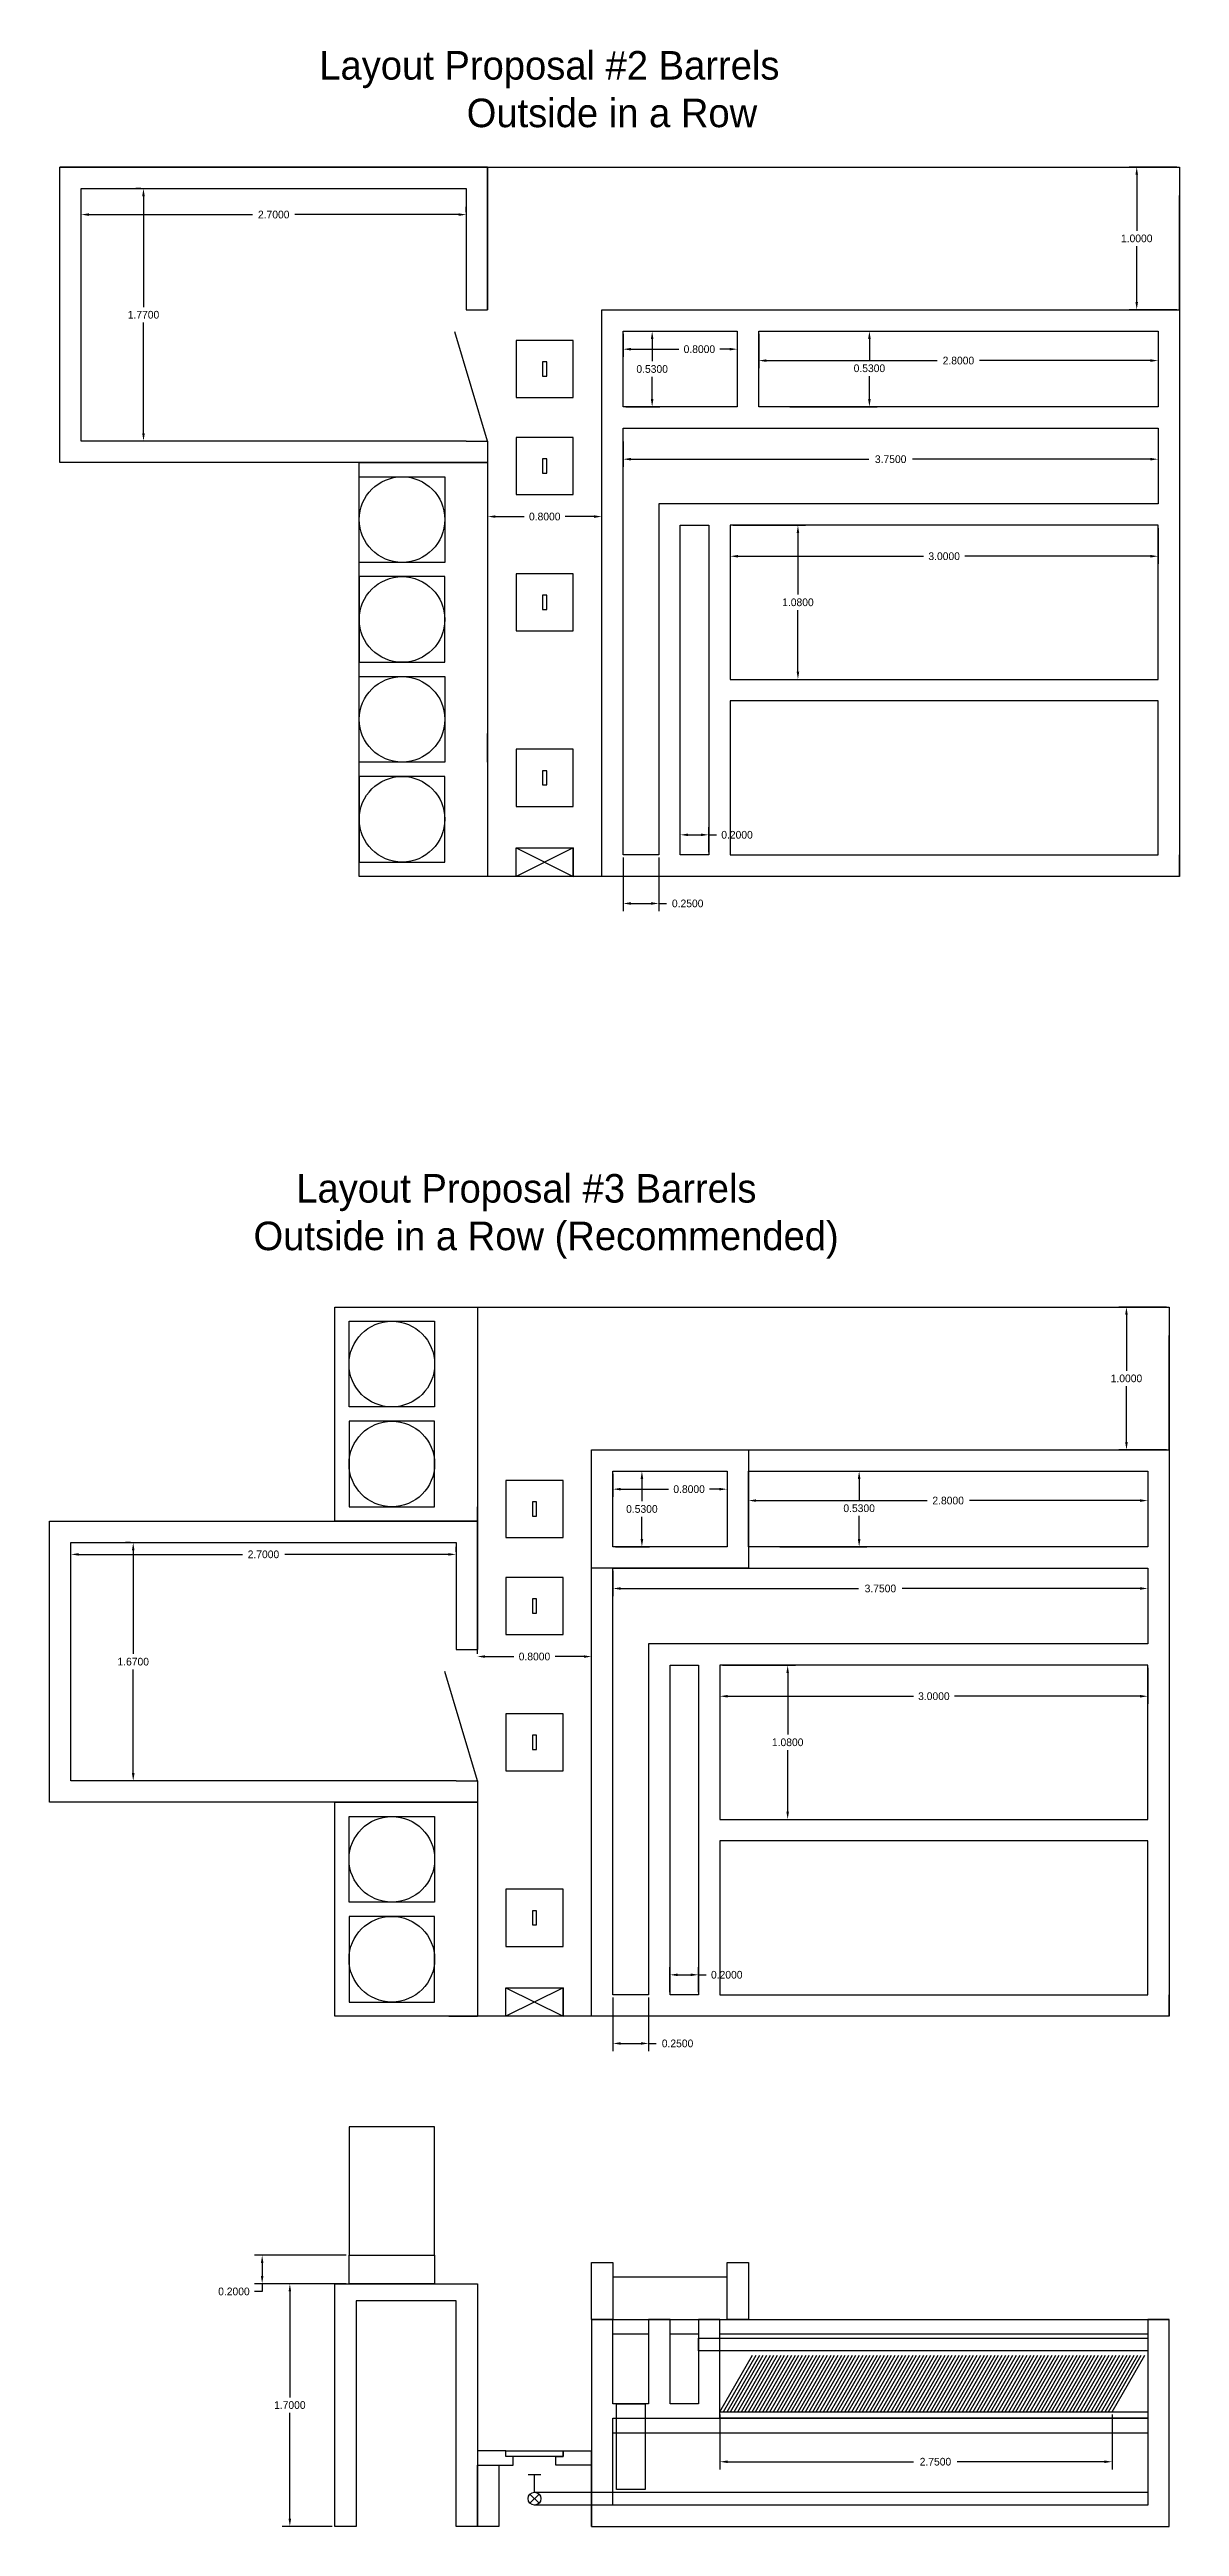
# Model space of a CAD drawing. Header units: inches. Extents: x 15.2 to 26.7, y -7.5 to 19.3.
# Drawn here: x 18.82 to 26.74, y -7.46 to 9.89 of the extents above; entities that cross this region are included whole.
import ezdxf

# ---------------------------------------------------------------- set-up
doc = ezdxf.new("R2010")
doc.units = ezdxf.units.IN
doc.header["$MEASUREMENT"] = 0
for name, color, linetype in [('Agua', 4, 'Continuous'), ('Barriles', 5, 'Continuous'), ('Dimensiones', 3, 'Continuous'), ('Lamina', 6, 'Continuous'), ('Paredes', 7, 'Continuous'), ('Tapaderas', 1, 'Continuous'), ('Tuberia', 2, 'Continuous')]:
    doc.layers.add(name, color=color, linetype=linetype)
doc.dimstyles.new('Small 2', dxfattribs={"dimscale": 0.3, "dimtxt": 0.18, "dimasz": 0.18, "dimexe": 0.18, "dimexo": 0.0625, "dimgap": 0.09, "dimtad": 0, "dimtih": 1, "dimtoh": 1, "dimdec": 4, "dimzin": 0, "dimdsep": 46, "dimtxsty": 'Standard', "dimcen": 0.09, "dimadec": 0, "dimazin": 0, "dimtfac": 1, "dimtdec": 4, "dimtofl": 0, "dimtmove": 0, "dimatfit": 3, "dimfxl": 1, "dimtolj": 1, "dimtzin": 0, "dimarcsym": 0})

msp = doc.modelspace()

# ---------------------------------------------------------------- texts
at = {"layer": 'Defpoints', "char_height": 0.2, "attachment_point": 1}
for s, insert, width in [('\\pi0.17105;Layout Proposal #2 Barrels \\P\\pi1.2044;Outside in a Row', (20.5364, 9.88401), 5.2754301), ('\\pi0.46441;Layout Proposal #3 Barrels \\P\\pi0.16441;Outside in a Row (Recommended)', (20.08185, 2.01499), 5.8621498)]:
    msp.add_mtext(s, dxfattribs=dict(at, insert=insert, width=width))

# ---------------------------------------------------------------- blocks, each defined once
blk = doc.blocks.new('*D46')
at = {"layer": 'Defpoints', "color": 0}
for p in [(22.766, -0.067), (23.566, -0.067), (23.566, -0.193)]:
    blk.add_point(p, dxfattribs=at)
at = {"layer": 'Dimensiones', "color": 0, "lineweight": -2}
for p, q in [((22.766, -0.085), (22.766, -0.247)), ((23.566, -0.085), (23.566, -0.247)), ((22.82, -0.193), (23.156, -0.193)), ((23.512, -0.193), (23.444, -0.193))]:
    blk.add_line(p, q, dxfattribs=at)
at = {"layer": 'Dimensiones', "color": 0}
for points in [[(22.82, -0.184), (22.82, -0.202), (22.766, -0.193)], [(23.512, -0.184), (23.512, -0.202), (23.566, -0.193)]]:
    blk.add_solid(points, dxfattribs=at)
at = {"layer": 'Dimensiones', "color": 0, "insert": (23.3, -0.193), "char_height": 0.054, "attachment_point": 5}
blk.add_mtext('\\A1;0.8000', dxfattribs=at)
blk = doc.blocks.new('*D47')
at = {"layer": 'Defpoints', "color": 0}
for p in [(22.766, -0.067), (22.766, -0.597), (22.969, -0.597)]:
    blk.add_point(p, dxfattribs=at)
at = {"layer": 'Dimensiones', "color": 0, "lineweight": -2}
for p, q in [((22.785, -0.067), (23.023, -0.067)), ((22.969, -0.121), (22.969, -0.278)), ((22.969, -0.543), (22.969, -0.386)), ((22.785, -0.597), (23.023, -0.597))]:
    blk.add_line(p, q, dxfattribs=at)
at = {"layer": 'Dimensiones', "color": 0}
for points in [[(22.96, -0.121), (22.978, -0.121), (22.969, -0.067)], [(22.96, -0.543), (22.978, -0.543), (22.969, -0.597)]]:
    blk.add_solid(points, dxfattribs=at)
at = {"layer": 'Dimensiones', "color": 0, "insert": (22.969, -0.332), "char_height": 0.054, "attachment_point": 5}
blk.add_mtext('\\A1;0.5300', dxfattribs=at)
blk = doc.blocks.new('*D48')
at = {"layer": 'Defpoints', "color": 0}
for p in [(23.716, -0.067), (26.516, -0.067), (26.516, -0.273)]:
    blk.add_point(p, dxfattribs=at)
at = {"layer": 'Dimensiones', "color": 0, "lineweight": -2}
for p, q in [((23.716, -0.085), (23.716, -0.327)), ((26.516, -0.085), (26.516, -0.327)), ((23.77, -0.273), (24.968, -0.273)), ((26.462, -0.273), (25.265, -0.273))]:
    blk.add_line(p, q, dxfattribs=at)
at = {"layer": 'Dimensiones', "color": 0}
for points in [[(23.77, -0.264), (23.77, -0.282), (23.716, -0.273)], [(26.462, -0.264), (26.462, -0.282), (26.516, -0.273)]]:
    blk.add_solid(points, dxfattribs=at)
at = {"layer": 'Dimensiones', "color": 0, "insert": (25.116, -0.273), "char_height": 0.054, "attachment_point": 5}
blk.add_mtext('\\A1;2.8000', dxfattribs=at)
blk = doc.blocks.new('*D49')
at = {"layer": 'Defpoints', "color": 0}
for p in [(23.916, -0.067), (23.916, -0.597), (24.492, -0.597)]:
    blk.add_point(p, dxfattribs=at)
at = {"layer": 'Dimensiones', "color": 0, "lineweight": -2}
for p, q in [((23.935, -0.067), (24.546, -0.067)), ((24.492, -0.121), (24.492, -0.273)), ((24.492, -0.543), (24.492, -0.381)), ((23.935, -0.597), (24.546, -0.597))]:
    blk.add_line(p, q, dxfattribs=at)
at = {"layer": 'Dimensiones', "color": 0}
for points in [[(24.483, -0.121), (24.501, -0.121), (24.492, -0.067)], [(24.483, -0.543), (24.501, -0.543), (24.492, -0.597)]]:
    blk.add_solid(points, dxfattribs=at)
at = {"layer": 'Dimensiones', "color": 0, "insert": (24.492, -0.327), "char_height": 0.054, "attachment_point": 5}
blk.add_mtext('\\A1;0.5300', dxfattribs=at)
blk = doc.blocks.new('*D50')
at = {"layer": 'Defpoints', "color": 0}
for p in [(23.516, -1.427), (26.516, -1.427), (26.516, -1.644)]:
    blk.add_point(p, dxfattribs=at)
at = {"layer": 'Dimensiones', "color": 0, "lineweight": -2}
for p, q in [((23.516, -1.445), (23.516, -1.698)), ((26.516, -1.445), (26.516, -1.698)), ((23.57, -1.644), (24.872, -1.644)), ((26.462, -1.644), (25.16, -1.644))]:
    blk.add_line(p, q, dxfattribs=at)
at = {"layer": 'Dimensiones', "color": 0}
for points in [[(23.57, -1.635), (23.57, -1.653), (23.516, -1.644)], [(26.462, -1.635), (26.462, -1.653), (26.516, -1.644)]]:
    blk.add_solid(points, dxfattribs=at)
at = {"layer": 'Dimensiones', "color": 0, "insert": (25.016, -1.644), "char_height": 0.054, "attachment_point": 5}
blk.add_mtext('\\A1;3.0000', dxfattribs=at)
blk = doc.blocks.new('*D51')
at = {"layer": 'Defpoints', "color": 0}
for p in [(23.516, -1.427), (23.516, -2.507), (23.991, -2.507)]:
    blk.add_point(p, dxfattribs=at)
at = {"layer": 'Dimensiones', "color": 0, "lineweight": -2}
for p, q in [((23.535, -1.427), (24.045, -1.427)), ((23.991, -1.481), (23.991, -1.913)), ((23.991, -2.453), (23.991, -2.021)), ((23.535, -2.507), (24.045, -2.507))]:
    blk.add_line(p, q, dxfattribs=at)
at = {"layer": 'Dimensiones', "color": 0}
for points in [[(23.982, -1.481), (24, -1.481), (23.991, -1.427)], [(23.982, -2.453), (24, -2.453), (23.991, -2.507)]]:
    blk.add_solid(points, dxfattribs=at)
at = {"layer": 'Dimensiones', "color": 0, "insert": (23.991, -1.967), "char_height": 0.054, "attachment_point": 5}
blk.add_mtext('\\A1;1.0800', dxfattribs=at)
blk = doc.blocks.new('*D52')
at = {"layer": 'Defpoints', "color": 0}
for p in [(22.766, -3.737), (23.016, -3.737), (23.016, -4.077)]:
    blk.add_point(p, dxfattribs=at)
at = {"layer": 'Dimensiones', "color": 0, "lineweight": -2}
for p, q in [((22.766, -3.755), (22.766, -4.131)), ((23.016, -3.755), (23.016, -4.131)), ((22.82, -4.077), (22.962, -4.077)), ((23.016, -4.077), (23.07, -4.077))]:
    blk.add_line(p, q, dxfattribs=at)
at = {"layer": 'Dimensiones', "color": 0}
for points in [[(22.82, -4.068), (22.82, -4.086), (22.766, -4.077)], [(22.962, -4.068), (22.962, -4.086), (23.016, -4.077)]]:
    blk.add_solid(points, dxfattribs=at)
at = {"layer": 'Dimensiones', "color": 0, "insert": (23.219, -4.077), "char_height": 0.054, "attachment_point": 5}
blk.add_mtext('\\A1;0.2500', dxfattribs=at)
blk = doc.blocks.new('*D53')
at = {"layer": 'Defpoints', "color": 0}
for p in [(23.366, -3.596), (23.166, -3.737), (23.366, -3.737)]:
    blk.add_point(p, dxfattribs=at)
at = {"layer": 'Dimensiones', "color": 0, "lineweight": -2}
for p, q in [((23.166, -3.718), (23.166, -3.542)), ((23.22, -3.596), (23.312, -3.596)), ((23.366, -3.718), (23.366, -3.542)), ((23.366, -3.596), (23.42, -3.596))]:
    blk.add_line(p, q, dxfattribs=at)
at = {"layer": 'Dimensiones', "color": 0}
for points in [[(23.22, -3.587), (23.22, -3.605), (23.166, -3.596)], [(23.312, -3.587), (23.312, -3.605), (23.366, -3.596)]]:
    blk.add_solid(points, dxfattribs=at)
at = {"layer": 'Dimensiones', "color": 0, "insert": (23.564, -3.596), "char_height": 0.054, "attachment_point": 5}
blk.add_mtext('\\A1;0.2000', dxfattribs=at)
blk = doc.blocks.new('*D54')
at = {"layer": 'Defpoints', "color": 0}
for p in [(26.666, 1.083), (26.366, 0.083), (26.666, 0.083)]:
    blk.add_point(p, dxfattribs=at)
at = {"layer": 'Dimensiones', "color": 0, "lineweight": -2}
for p, q in [((26.647, 1.083), (26.312, 1.083)), ((26.366, 1.029), (26.366, 0.637)), ((26.366, 0.137), (26.366, 0.529)), ((26.647, 0.083), (26.312, 0.083))]:
    blk.add_line(p, q, dxfattribs=at)
at = {"layer": 'Dimensiones', "color": 0}
for points in [[(26.357, 1.029), (26.375, 1.029), (26.366, 1.083)], [(26.357, 0.137), (26.375, 0.137), (26.366, 0.083)]]:
    blk.add_solid(points, dxfattribs=at)
at = {"layer": 'Dimensiones', "color": 0, "insert": (26.366, 0.583), "char_height": 0.054, "attachment_point": 5}
blk.add_mtext('\\A1;1.0000', dxfattribs=at)
blk = doc.blocks.new('*D55')
at = {"layer": 'Defpoints', "color": 0}
for p in [(21.816, -1.366), (22.616, -1.366), (22.616, -1.366)]:
    blk.add_point(p, dxfattribs=at)
at = {"layer": 'Dimensiones', "color": 0, "lineweight": -2}
for p, q in [((21.816, -1.347), (21.816, -1.312)), ((21.87, -1.366), (22.072, -1.366)), ((22.562, -1.366), (22.36, -1.366)), ((22.616, -1.347), (22.616, -1.312))]:
    blk.add_line(p, q, dxfattribs=at)
at = {"layer": 'Dimensiones', "color": 0}
for points in [[(21.87, -1.357), (21.87, -1.375), (21.816, -1.366)], [(22.562, -1.357), (22.562, -1.375), (22.616, -1.366)]]:
    blk.add_solid(points, dxfattribs=at)
at = {"layer": 'Dimensiones', "color": 0, "insert": (22.216, -1.366), "char_height": 0.054, "attachment_point": 5}
blk.add_mtext('\\A1;0.8000', dxfattribs=at)
blk = doc.blocks.new('*D56')
at = {"layer": 'Defpoints', "color": 0}
for p in [(18.966, -0.65), (21.666, -0.65), (21.666, -0.65)]:
    blk.add_point(p, dxfattribs=at)
at = {"layer": 'Dimensiones', "color": 0, "lineweight": -2}
for p, q in [((18.966, -0.632), (18.966, -0.596)), ((19.02, -0.65), (20.168, -0.65)), ((21.612, -0.65), (20.465, -0.65)), ((21.666, -0.632), (21.666, -0.596))]:
    blk.add_line(p, q, dxfattribs=at)
at = {"layer": 'Dimensiones', "color": 0}
for points in [[(19.02, -0.641), (19.02, -0.659), (18.966, -0.65)], [(21.612, -0.641), (21.612, -0.659), (21.666, -0.65)]]:
    blk.add_solid(points, dxfattribs=at)
at = {"layer": 'Dimensiones', "color": 0, "insert": (20.316, -0.65), "char_height": 0.054, "attachment_point": 5}
blk.add_mtext('\\A1;2.7000', dxfattribs=at)
blk = doc.blocks.new('*D57')
at = {"layer": 'Defpoints', "color": 0}
for p in [(19.403, -0.567), (19.403, -2.237), (19.403, -2.237)]:
    blk.add_point(p, dxfattribs=at)
at = {"layer": 'Dimensiones', "color": 0, "lineweight": -2}
for p, q in [((19.384, -0.567), (19.349, -0.567)), ((19.403, -0.621), (19.403, -1.348)), ((19.403, -2.183), (19.403, -1.456)), ((19.384, -2.237), (19.349, -2.237))]:
    blk.add_line(p, q, dxfattribs=at)
at = {"layer": 'Dimensiones', "color": 0}
for points in [[(19.394, -0.621), (19.412, -0.621), (19.403, -0.567)], [(19.394, -2.183), (19.412, -2.183), (19.403, -2.237)]]:
    blk.add_solid(points, dxfattribs=at)
at = {"layer": 'Dimensiones', "color": 0, "insert": (19.403, -1.402), "char_height": 0.054, "attachment_point": 5}
blk.add_mtext('\\A1;1.6700', dxfattribs=at)
blk = doc.blocks.new('*D67')
at = {"layer": 'Defpoints', "color": 0}
for p in [(22.766, -0.747), (26.516, -0.747), (26.516, -0.889)]:
    blk.add_point(p, dxfattribs=at)
at = {"layer": 'Dimensiones', "color": 0, "lineweight": -2}
for p, q in [((22.766, -0.765), (22.766, -0.943)), ((26.516, -0.765), (26.516, -0.943)), ((22.82, -0.889), (24.488, -0.889)), ((26.462, -0.889), (24.794, -0.889))]:
    blk.add_line(p, q, dxfattribs=at)
at = {"layer": 'Dimensiones', "color": 0}
for points in [[(22.82, -0.88), (22.82, -0.898), (22.766, -0.889)], [(26.462, -0.88), (26.462, -0.898), (26.516, -0.889)]]:
    blk.add_solid(points, dxfattribs=at)
at = {"layer": 'Dimensiones', "color": 0, "insert": (24.641, -0.889), "char_height": 0.054, "attachment_point": 5}
blk.add_mtext('\\A1;3.7500', dxfattribs=at)
blk = doc.blocks.new('*D85')
at = {"layer": 'Defpoints', "color": 0}
for p in [(23.516, -6.657), (26.266, -6.657), (26.266, -7.008)]:
    blk.add_point(p, dxfattribs=at)
at = {"layer": 'Dimensiones', "color": 0, "lineweight": -2}
for p, q in [((23.516, -6.676), (23.516, -7.062)), ((26.266, -6.676), (26.266, -7.062)), ((23.57, -7.008), (24.874, -7.008)), ((26.212, -7.008), (25.18, -7.008))]:
    blk.add_line(p, q, dxfattribs=at)
at = {"layer": 'Dimensiones', "color": 0}
for points in [[(23.57, -6.999), (23.57, -7.017), (23.516, -7.008)], [(26.212, -6.999), (26.212, -7.017), (26.266, -7.008)]]:
    blk.add_solid(points, dxfattribs=at)
at = {"layer": 'Dimensiones', "color": 0, "insert": (25.027, -7.008), "char_height": 0.054, "attachment_point": 5}
blk.add_mtext('\\A1;2.7500', dxfattribs=at)
blk = doc.blocks.new('*D90')
at = {"layer": 'Defpoints', "color": 0}
for p in [(20.816, -5.761), (20.501, -7.461), (20.816, -7.461)]:
    blk.add_point(p, dxfattribs=at)
at = {"layer": 'Dimensiones', "color": 0, "lineweight": -2}
for p, q in [((20.797, -5.761), (20.447, -5.761)), ((20.501, -5.815), (20.501, -6.557)), ((20.501, -7.407), (20.501, -6.665)), ((20.797, -7.461), (20.447, -7.461))]:
    blk.add_line(p, q, dxfattribs=at)
at = {"layer": 'Dimensiones', "color": 0}
for points in [[(20.492, -5.815), (20.51, -5.815), (20.501, -5.761)], [(20.492, -7.407), (20.51, -7.407), (20.501, -7.461)]]:
    blk.add_solid(points, dxfattribs=at)
at = {"layer": 'Dimensiones', "color": 0, "insert": (20.501, -6.611), "char_height": 0.054, "attachment_point": 5}
blk.add_mtext('\\A1;1.7000', dxfattribs=at)
blk = doc.blocks.new('*D91')
at = {"layer": 'Defpoints', "color": 0}
for p in [(20.916, -5.561), (20.307, -5.761), (20.916, -5.761)]:
    blk.add_point(p, dxfattribs=at)
at = {"layer": 'Dimensiones', "color": 0, "lineweight": -2}
for p, q in [((20.897, -5.561), (20.253, -5.561)), ((20.307, -5.615), (20.307, -5.707)), ((20.897, -5.761), (20.253, -5.761)), ((20.307, -5.815), (20.253, -5.815)), ((20.307, -5.761), (20.307, -5.815))]:
    blk.add_line(p, q, dxfattribs=at)
at = {"layer": 'Dimensiones', "color": 0}
for points in [[(20.298, -5.615), (20.316, -5.615), (20.307, -5.561)], [(20.298, -5.707), (20.316, -5.707), (20.307, -5.761)]]:
    blk.add_solid(points, dxfattribs=at)
at = {"layer": 'Dimensiones', "color": 0, "insert": (20.109, -5.815), "char_height": 0.054, "attachment_point": 5}
blk.add_mtext('\\A1;0.2000', dxfattribs=at)
blk = doc.blocks.new('*D24')
at = {"layer": 'Defpoints', "color": 0}
for p in [(23.588, 6.561), (26.588, 6.561), (26.588, 6.344)]:
    blk.add_point(p, dxfattribs=at)
at = {"layer": 'Dimensiones', "color": 0, "lineweight": -2}
for p, q in [((23.588, 6.542), (23.588, 6.29)), ((26.588, 6.542), (26.588, 6.29)), ((23.642, 6.344), (24.944, 6.344)), ((26.534, 6.344), (25.232, 6.344))]:
    blk.add_line(p, q, dxfattribs=at)
at = {"layer": 'Dimensiones', "color": 0}
for points in [[(23.642, 6.353), (23.642, 6.335), (23.588, 6.344)], [(26.534, 6.353), (26.534, 6.335), (26.588, 6.344)]]:
    blk.add_solid(points, dxfattribs=at)
at = {"layer": 'Dimensiones', "color": 0, "insert": (25.088, 6.344), "char_height": 0.054, "attachment_point": 5}
blk.add_mtext('\\A1;3.0000', dxfattribs=at)
blk = doc.blocks.new('*D25')
at = {"layer": 'Defpoints', "color": 0}
for p in [(23.588, 6.561), (23.588, 5.481), (24.063, 5.481)]:
    blk.add_point(p, dxfattribs=at)
at = {"layer": 'Dimensiones', "color": 0, "lineweight": -2}
for p, q in [((23.606, 6.561), (24.117, 6.561)), ((24.063, 6.507), (24.063, 6.075)), ((24.063, 5.535), (24.063, 5.967)), ((23.606, 5.481), (24.117, 5.481))]:
    blk.add_line(p, q, dxfattribs=at)
at = {"layer": 'Dimensiones', "color": 0}
for points in [[(24.054, 6.507), (24.072, 6.507), (24.063, 6.561)], [(24.054, 5.535), (24.072, 5.535), (24.063, 5.481)]]:
    blk.add_solid(points, dxfattribs=at)
at = {"layer": 'Dimensiones', "color": 0, "insert": (24.063, 6.021), "char_height": 0.054, "attachment_point": 5}
blk.add_mtext('\\A1;1.0800', dxfattribs=at)
blk = doc.blocks.new('*D26')
at = {"layer": 'Defpoints', "color": 0}
for p in [(22.838, 4.251), (23.088, 4.251), (23.088, 3.911)]:
    blk.add_point(p, dxfattribs=at)
at = {"layer": 'Dimensiones', "color": 0, "lineweight": -2}
for p, q in [((22.838, 4.232), (22.838, 3.857)), ((23.088, 4.232), (23.088, 3.857)), ((22.892, 3.911), (23.034, 3.911)), ((23.088, 3.911), (23.142, 3.911))]:
    blk.add_line(p, q, dxfattribs=at)
at = {"layer": 'Dimensiones', "color": 0}
for points in [[(22.892, 3.92), (22.892, 3.902), (22.838, 3.911)], [(23.034, 3.92), (23.034, 3.902), (23.088, 3.911)]]:
    blk.add_solid(points, dxfattribs=at)
at = {"layer": 'Dimensiones', "color": 0, "insert": (23.29, 3.911), "char_height": 0.054, "attachment_point": 5}
blk.add_mtext('\\A1;0.2500', dxfattribs=at)
blk = doc.blocks.new('*D27')
at = {"layer": 'Defpoints', "color": 0}
for p in [(23.438, 4.392), (23.238, 4.251), (23.438, 4.251)]:
    blk.add_point(p, dxfattribs=at)
at = {"layer": 'Dimensiones', "color": 0, "lineweight": -2}
for p, q in [((23.238, 4.27), (23.238, 4.446)), ((23.292, 4.392), (23.384, 4.392)), ((23.438, 4.27), (23.438, 4.446)), ((23.438, 4.392), (23.492, 4.392))]:
    blk.add_line(p, q, dxfattribs=at)
at = {"layer": 'Dimensiones', "color": 0}
for points in [[(23.292, 4.401), (23.292, 4.383), (23.238, 4.392)], [(23.384, 4.401), (23.384, 4.383), (23.438, 4.392)]]:
    blk.add_solid(points, dxfattribs=at)
at = {"layer": 'Dimensiones', "color": 0, "insert": (23.636, 4.392), "char_height": 0.054, "attachment_point": 5}
blk.add_mtext('\\A1;0.2000', dxfattribs=at)
blk = doc.blocks.new('*D28')
at = {"layer": 'Defpoints', "color": 0}
for p in [(26.738, 9.071), (26.438, 8.071), (26.738, 8.071)]:
    blk.add_point(p, dxfattribs=at)
at = {"layer": 'Dimensiones', "color": 0, "lineweight": -2}
for p, q in [((26.719, 9.071), (26.384, 9.071)), ((26.438, 9.017), (26.438, 8.625)), ((26.438, 8.125), (26.438, 8.517)), ((26.719, 8.071), (26.384, 8.071))]:
    blk.add_line(p, q, dxfattribs=at)
at = {"layer": 'Dimensiones', "color": 0}
for points in [[(26.429, 9.017), (26.447, 9.017), (26.438, 9.071)], [(26.429, 8.125), (26.447, 8.125), (26.438, 8.071)]]:
    blk.add_solid(points, dxfattribs=at)
at = {"layer": 'Dimensiones', "color": 0, "insert": (26.438, 8.571), "char_height": 0.054, "attachment_point": 5}
blk.add_mtext('\\A1;1.0000', dxfattribs=at)
blk = doc.blocks.new('*D29')
at = {"layer": 'Defpoints', "color": 0}
for p in [(21.888, 6.622), (22.688, 6.622), (22.688, 6.622)]:
    blk.add_point(p, dxfattribs=at)
at = {"layer": 'Dimensiones', "color": 0, "lineweight": -2}
for p, q in [((21.888, 6.641), (21.888, 6.676)), ((21.942, 6.622), (22.144, 6.622)), ((22.634, 6.622), (22.432, 6.622)), ((22.688, 6.641), (22.688, 6.676))]:
    blk.add_line(p, q, dxfattribs=at)
at = {"layer": 'Dimensiones', "color": 0}
for points in [[(21.942, 6.631), (21.942, 6.613), (21.888, 6.622)], [(22.634, 6.631), (22.634, 6.613), (22.688, 6.622)]]:
    blk.add_solid(points, dxfattribs=at)
at = {"layer": 'Dimensiones', "color": 0, "insert": (22.288, 6.622), "char_height": 0.054, "attachment_point": 5}
blk.add_mtext('\\A1;0.8000', dxfattribs=at)
blk = doc.blocks.new('*D30')
at = {"layer": 'Defpoints', "color": 0}
for p in [(19.038, 8.738), (21.738, 8.738), (21.738, 8.738)]:
    blk.add_point(p, dxfattribs=at)
at = {"layer": 'Dimensiones', "color": 0, "lineweight": -2}
for p, q in [((19.038, 8.756), (19.038, 8.792)), ((19.092, 8.738), (20.239, 8.738)), ((21.684, 8.738), (20.536, 8.738)), ((21.738, 8.756), (21.738, 8.792))]:
    blk.add_line(p, q, dxfattribs=at)
at = {"layer": 'Dimensiones', "color": 0}
for points in [[(19.092, 8.747), (19.092, 8.729), (19.038, 8.738)], [(21.684, 8.747), (21.684, 8.729), (21.738, 8.738)]]:
    blk.add_solid(points, dxfattribs=at)
at = {"layer": 'Dimensiones', "color": 0, "insert": (20.388, 8.738), "char_height": 0.054, "attachment_point": 5}
blk.add_mtext('\\A1;2.7000', dxfattribs=at)
blk = doc.blocks.new('*D31')
at = {"layer": 'Defpoints', "color": 0}
for p in [(19.475, 8.921), (19.475, 7.151), (19.475, 7.151)]:
    blk.add_point(p, dxfattribs=at)
at = {"layer": 'Dimensiones', "color": 0, "lineweight": -2}
for p, q in [((19.456, 8.921), (19.421, 8.921)), ((19.475, 8.867), (19.475, 8.09)), ((19.475, 7.205), (19.475, 7.982)), ((19.456, 7.151), (19.421, 7.151))]:
    blk.add_line(p, q, dxfattribs=at)
at = {"layer": 'Dimensiones', "color": 0}
for points in [[(19.466, 8.867), (19.484, 8.867), (19.475, 8.921)], [(19.466, 7.205), (19.484, 7.205), (19.475, 7.151)]]:
    blk.add_solid(points, dxfattribs=at)
at = {"layer": 'Dimensiones', "color": 0, "insert": (19.475, 8.036), "char_height": 0.054, "attachment_point": 5}
blk.add_mtext('\\A1;1.7700', dxfattribs=at)
blk = doc.blocks.new('*D68')
at = {"layer": 'Defpoints', "color": 0}
for p in [(22.838, 7.166), (26.588, 7.166), (26.588, 7.024)]:
    blk.add_point(p, dxfattribs=at)
at = {"layer": 'Dimensiones', "color": 0, "lineweight": -2}
for p, q in [((22.838, 7.147), (22.838, 6.97)), ((26.588, 7.147), (26.588, 6.97)), ((22.892, 7.024), (24.56, 7.024)), ((26.534, 7.024), (24.866, 7.024))]:
    blk.add_line(p, q, dxfattribs=at)
at = {"layer": 'Dimensiones', "color": 0}
for points in [[(22.892, 7.033), (22.892, 7.015), (22.838, 7.024)], [(26.534, 7.033), (26.534, 7.015), (26.588, 7.024)]]:
    blk.add_solid(points, dxfattribs=at)
at = {"layer": 'Dimensiones', "color": 0, "insert": (24.713, 7.024), "char_height": 0.054, "attachment_point": 5}
blk.add_mtext('\\A1;3.7500', dxfattribs=at)
blk = doc.blocks.new('*D70')
at = {"layer": 'Defpoints', "color": 0}
for p in [(22.838, 7.921), (23.638, 7.921), (23.638, 7.795)]:
    blk.add_point(p, dxfattribs=at)
at = {"layer": 'Dimensiones', "color": 0, "lineweight": -2}
for p, q in [((22.838, 7.902), (22.838, 7.741)), ((23.638, 7.902), (23.638, 7.741)), ((22.892, 7.795), (23.228, 7.795)), ((23.584, 7.795), (23.516, 7.795))]:
    blk.add_line(p, q, dxfattribs=at)
at = {"layer": 'Dimensiones', "color": 0}
for points in [[(22.892, 7.804), (22.892, 7.786), (22.838, 7.795)], [(23.584, 7.804), (23.584, 7.786), (23.638, 7.795)]]:
    blk.add_solid(points, dxfattribs=at)
at = {"layer": 'Dimensiones', "color": 0, "insert": (23.372, 7.795), "char_height": 0.054, "attachment_point": 5}
blk.add_mtext('\\A1;0.8000', dxfattribs=at)
blk = doc.blocks.new('*D71')
at = {"layer": 'Defpoints', "color": 0}
for p in [(22.838, 7.921), (22.838, 7.391), (23.041, 7.391)]:
    blk.add_point(p, dxfattribs=at)
at = {"layer": 'Dimensiones', "color": 0, "lineweight": -2}
for p, q in [((22.856, 7.921), (23.095, 7.921)), ((23.041, 7.867), (23.041, 7.71)), ((23.041, 7.445), (23.041, 7.602)), ((22.856, 7.391), (23.095, 7.391))]:
    blk.add_line(p, q, dxfattribs=at)
at = {"layer": 'Dimensiones', "color": 0}
for points in [[(23.032, 7.867), (23.05, 7.867), (23.041, 7.921)], [(23.032, 7.445), (23.05, 7.445), (23.041, 7.391)]]:
    blk.add_solid(points, dxfattribs=at)
at = {"layer": 'Dimensiones', "color": 0, "insert": (23.041, 7.656), "char_height": 0.054, "attachment_point": 5}
blk.add_mtext('\\A1;0.5300', dxfattribs=at)
blk = doc.blocks.new('*D72')
at = {"layer": 'Defpoints', "color": 0}
for p in [(23.788, 7.921), (26.588, 7.921), (26.588, 7.715)]:
    blk.add_point(p, dxfattribs=at)
at = {"layer": 'Dimensiones', "color": 0, "lineweight": -2}
for p, q in [((23.788, 7.902), (23.788, 7.661)), ((26.588, 7.902), (26.588, 7.661)), ((23.842, 7.715), (25.039, 7.715)), ((26.534, 7.715), (25.336, 7.715))]:
    blk.add_line(p, q, dxfattribs=at)
at = {"layer": 'Dimensiones', "color": 0}
for points in [[(23.842, 7.724), (23.842, 7.706), (23.788, 7.715)], [(26.534, 7.724), (26.534, 7.706), (26.588, 7.715)]]:
    blk.add_solid(points, dxfattribs=at)
at = {"layer": 'Dimensiones', "color": 0, "insert": (25.188, 7.715), "char_height": 0.054, "attachment_point": 5}
blk.add_mtext('\\A1;2.8000', dxfattribs=at)
blk = doc.blocks.new('*D73')
at = {"layer": 'Defpoints', "color": 0}
for p in [(23.988, 7.921), (23.988, 7.391), (24.564, 7.391)]:
    blk.add_point(p, dxfattribs=at)
at = {"layer": 'Dimensiones', "color": 0, "lineweight": -2}
for p, q in [((24.006, 7.921), (24.618, 7.921)), ((24.564, 7.867), (24.564, 7.715)), ((24.564, 7.445), (24.564, 7.607)), ((24.006, 7.391), (24.618, 7.391))]:
    blk.add_line(p, q, dxfattribs=at)
at = {"layer": 'Dimensiones', "color": 0}
for points in [[(24.555, 7.867), (24.573, 7.867), (24.564, 7.921)], [(24.555, 7.445), (24.573, 7.445), (24.564, 7.391)]]:
    blk.add_solid(points, dxfattribs=at)
at = {"layer": 'Dimensiones', "color": 0, "insert": (24.564, 7.661), "char_height": 0.054, "attachment_point": 5}
blk.add_mtext('\\A1;0.5300', dxfattribs=at)

# ---------------------------------------------------------------- dimensions: what is measured, and where the dimension line sits
at = {"layer": 'Dimensiones'}
for base, p1, p2, picture, middle in [((26.43755, 8.07117), (26.73773, 9.07117), (26.73773, 8.07117), '*D28', (26.43755, 8.57117)), ((19.47457, 7.15117), (19.47457, 8.92117), (19.47457, 7.15117), '*D31', (19.47457, 8.03617)), ((23.04096, 7.39117), (22.83773, 7.92117), (22.83773, 7.39117), '*D71', (23.04096, 7.65617)), ((24.06295, 5.48117), (23.58773, 6.56117), (23.58773, 5.48117), '*D25', (24.06295, 6.02117)), ((26.36602, 0.0834), (26.66621, 1.0834), (26.66621, 0.0834), '*D54', (26.36602, 0.5834)), ((22.96944, -0.5966), (22.76621, -0.0666), (22.76621, -0.5966), '*D47', (22.96944, -0.3316)), ((19.40304, -2.2366), (19.40304, -0.5666), (19.40304, -2.2366), '*D57', (19.40304, -1.4016)), ((23.99142, -2.5066), (23.51621, -1.4266), (23.51621, -2.5066), '*D51', (23.99142, -1.9666)), ((20.3069, -5.7615), (20.91621, -5.5615), (20.91621, -5.7615), '*D91', (20.1089, -5.8155)), ((20.50121, -7.4615), (20.81621, -5.7615), (20.81621, -7.4615), '*D90', (20.50121, -6.6115))]:
    dim = msp.add_linear_dim(base=base, p1=p1, p2=p2, angle=90, dimstyle='Small 2', dxfattribs=at)
    dim.commit()
    dim.dimension.update_dxf_attribs({"geometry": picture, "text_midpoint": middle})
for base, p1, p2, picture, middle in [((21.73773, 8.7375), (19.03773, 8.7375), (21.73773, 8.7375), '*D30', (20.38773, 8.7375)), ((26.58773, 7.71506), (23.78773, 7.92117), (26.58773, 7.92117), '*D72', (25.18773, 7.71506)), ((26.58773, 7.02413), (22.83773, 7.16617), (26.58773, 7.16617), '*D68', (24.71273, 7.02413)), ((22.68773, 6.62184), (21.88773, 6.62184), (22.68773, 6.62184), '*D29', (22.28773, 6.62184)), ((26.58773, 6.34361), (23.58773, 6.56117), (26.58773, 6.56117), '*D24', (25.08773, 6.34361)), ((23.43773, 4.39155), (23.23773, 4.25117), (23.43773, 4.25117), '*D27', (23.63573, 4.39155)), ((23.08773, 3.91104), (22.83773, 4.25117), (23.08773, 4.25117), '*D26', (23.29023, 3.91104)), ((26.51621, -0.27271), (23.71621, -0.0666), (26.51621, -0.0666), '*D48', (25.11621, -0.27271)), ((21.66621, -0.65027), (18.96621, -0.65027), (21.66621, -0.65027), '*D56', (20.31621, -0.65027)), ((26.51621, -0.88864), (22.76621, -0.7466), (26.51621, -0.7466), '*D67', (24.64121, -0.88864)), ((22.61621, -1.36593), (21.81621, -1.36593), (22.61621, -1.36593), '*D55', (22.21621, -1.36593)), ((26.51621, -1.64416), (23.51621, -1.4266), (26.51621, -1.4266), '*D50', (25.01621, -1.64416)), ((23.36621, -3.59622), (23.16621, -3.7366), (23.36621, -3.7366), '*D53', (23.56421, -3.59622)), ((23.01621, -4.07673), (22.76621, -3.7366), (23.01621, -3.7366), '*D52', (23.21871, -4.07673))]:
    dim = msp.add_linear_dim(base=base, p1=p1, p2=p2, dimstyle='Small 2', dxfattribs=at)
    dim.commit()
    dim.dimension.update_dxf_attribs({"geometry": picture, "text_midpoint": middle})
for base, p1, p2, picture, middle in [((23.63773, 7.79515), (22.83773, 7.92117), (23.63773, 7.92117), '*D70', (23.37161, 7.79515)), ((23.56621, -0.19262), (22.76621, -0.0666), (23.56621, -0.0666), '*D46', (23.30008, -0.19262)), ((26.26621, -7.00821), (23.51621, -6.6575), (26.26621, -6.6575), '*D85', (25.02694, -7.00821))]:
    dim = msp.add_linear_dim(base=base, p1=p1, p2=p2, dimstyle='Small 2', dxfattribs=at)
    dim.commit()
    dim.dimension.update_dxf_attribs({"geometry": picture, "text_midpoint": middle, "dimtype": 160})
for base, p1, p2, picture, middle in [((24.56392, 7.39117), (23.98773, 7.92117), (23.98773, 7.39117), '*D73', (24.56392, 7.66106)), ((24.49239, -0.5966), (23.91621, -0.0666), (23.91621, -0.5966), '*D49', (24.49239, -0.32671))]:
    dim = msp.add_linear_dim(base=base, p1=p1, p2=p2, angle=90, dimstyle='Small 2', dxfattribs=at)
    dim.commit()
    dim.dimension.update_dxf_attribs({"geometry": picture, "text_midpoint": middle, "dimtype": 160})

# ---------------------------------------------------------------- linework, layer by layer
for p, q in [((22.08773, 4.30117), (22.48773, 4.10117)), ((22.48773, 4.30117), (22.08773, 4.10117)), ((22.48773, 4.10117), (22.48773, 4.30117)), ((22.01621, -3.6866), (22.41621, -3.8866)), ((22.41621, -3.6866), (22.01621, -3.8866)), ((22.41621, -3.8866), (22.41621, -3.6866))]:
    msp.add_line(p, q)
for points in [[(21.88773, 9.07117), (26.73773, 9.07117), (26.73773, 8.07117)], [(21.61621, 1.0834), (21.81621, 1.0834)], [(21.81621, 1.0834), (26.66621, 1.0834), (26.66621, 0.0834)], [(21.61621, -0.4166), (21.81621, -0.4166)], [(21.61621, -2.3866), (21.81621, -2.3866)], [(21.61621, -3.8866), (21.81621, -3.8866)]]:
    msp.add_lwpolyline(points)
for points in [[(22.08773, 4.30117), (22.48773, 4.30117), (22.48773, 4.10117), (22.08773, 4.10117)], [(20.81621, 1.0834), (21.81621, 1.0834), (21.81621, -0.4166), (20.81621, -0.4166)], [(20.91621, 0.9834), (21.51621, 0.9834), (21.51621, 0.3834), (20.91621, 0.3834)], [(20.91621, -0.3166), (21.51621, -0.3166), (21.51621, 0.2834), (20.91621, 0.2834)], [(20.81621, -2.3866), (21.81621, -2.3866), (21.81621, -3.8866), (20.81621, -3.8866)], [(20.91621, -2.4866), (21.51621, -2.4866), (21.51621, -3.0866), (20.91621, -3.0866)], [(20.91621, -3.7866), (21.51621, -3.7866), (21.51621, -3.1866), (20.91621, -3.1866)], [(22.01621, -3.6866), (22.41621, -3.6866), (22.41621, -3.8866), (22.01621, -3.8866)]]:
    msp.add_lwpolyline(points, close=True)
at = {"layer": 'Agua'}
for points in [[(22.76621, -5.7115), (23.56621, -5.7115)], [(22.76621, -6.1115), (23.01621, -6.1115)], [(23.16621, -6.1115), (23.36621, -6.1115)], [(23.51621, -6.1115), (26.51621, -6.1115)]]:
    msp.add_lwpolyline(points, dxfattribs=at)
at = {"layer": 'Barriles'}
msp.add_lwpolyline([(20.91621, -5.5615), (21.51621, -5.5615), (21.51621, -4.6615), (20.91621, -4.6615)], close=True, dxfattribs=at)
for centre in [(21.28773, 6.60117), (21.28773, 5.90117), (21.28773, 5.20117), (21.28773, 4.50117), (21.21621, 0.6834), (21.21621, -0.0166), (21.21621, -2.7866), (21.21621, -3.4866)]:
    msp.add_circle(centre, 0.3, dxfattribs=at)
at = {"layer": 'Lamina'}
for points in [[(23.51621, -6.6575), (23.74484, -6.2615)], [(23.54121, -6.6575), (23.76984, -6.2615)], [(23.56621, -6.6575), (23.79484, -6.2615)], [(23.59121, -6.6575), (23.81984, -6.2615)], [(23.61621, -6.6575), (23.84484, -6.2615)], [(23.64121, -6.6575), (23.86984, -6.2615)], [(23.66621, -6.6575), (23.89484, -6.2615)], [(23.69121, -6.6575), (23.91984, -6.2615)], [(23.71621, -6.6575), (23.94484, -6.2615)], [(23.74121, -6.6575), (23.96984, -6.2615)], [(23.76621, -6.6575), (23.99484, -6.2615)], [(23.79121, -6.6575), (24.01984, -6.2615)], [(23.81621, -6.6575), (24.04484, -6.2615)], [(23.84121, -6.6575), (24.06984, -6.2615)], [(23.86621, -6.6575), (24.09484, -6.2615)], [(23.89121, -6.6575), (24.11984, -6.2615)], [(23.91621, -6.6575), (24.14484, -6.2615)], [(23.94121, -6.6575), (24.16984, -6.2615)], [(23.96621, -6.6575), (24.19484, -6.2615)], [(23.99121, -6.6575), (24.21984, -6.2615)], [(24.01621, -6.6575), (24.24484, -6.2615)], [(24.04121, -6.6575), (24.26984, -6.2615)], [(24.06621, -6.6575), (24.29484, -6.2615)], [(24.09121, -6.6575), (24.31984, -6.2615)], [(24.11621, -6.6575), (24.34484, -6.2615)], [(24.14121, -6.6575), (24.36984, -6.2615)], [(24.16621, -6.6575), (24.39484, -6.2615)], [(24.19121, -6.6575), (24.41984, -6.2615)], [(24.21621, -6.6575), (24.44484, -6.2615)], [(24.24121, -6.6575), (24.46984, -6.2615)], [(24.26621, -6.6575), (24.49484, -6.2615)], [(24.29121, -6.6575), (24.51984, -6.2615)], [(24.31621, -6.6575), (24.54484, -6.2615)], [(24.34121, -6.6575), (24.56984, -6.2615)], [(24.36621, -6.6575), (24.59484, -6.2615)], [(24.39121, -6.6575), (24.61984, -6.2615)], [(24.41621, -6.6575), (24.64484, -6.2615)], [(24.44121, -6.6575), (24.66984, -6.2615)], [(24.46621, -6.6575), (24.69484, -6.2615)], [(24.49121, -6.6575), (24.71984, -6.2615)], [(24.51621, -6.6575), (24.74484, -6.2615)], [(24.54121, -6.6575), (24.76984, -6.2615)], [(24.56621, -6.6575), (24.79484, -6.2615)], [(24.59121, -6.6575), (24.81984, -6.2615)], [(24.61621, -6.6575), (24.84484, -6.2615)], [(24.64121, -6.6575), (24.86984, -6.2615)], [(24.66621, -6.6575), (24.89484, -6.2615)], [(24.69121, -6.6575), (24.91984, -6.2615)], [(24.71621, -6.6575), (24.94484, -6.2615)], [(24.74121, -6.6575), (24.96984, -6.2615)], [(24.76621, -6.6575), (24.99484, -6.2615)], [(24.79121, -6.6575), (25.01984, -6.2615)], [(24.81621, -6.6575), (25.04484, -6.2615)], [(24.84121, -6.6575), (25.06984, -6.2615)], [(24.86621, -6.6575), (25.09484, -6.2615)], [(24.89121, -6.6575), (25.11984, -6.2615)], [(24.91621, -6.6575), (25.14484, -6.2615)], [(24.94121, -6.6575), (25.16984, -6.2615)], [(24.96621, -6.6575), (25.19484, -6.2615)], [(24.99121, -6.6575), (25.21984, -6.2615)], [(25.01621, -6.6575), (25.24484, -6.2615)], [(25.04121, -6.6575), (25.26984, -6.2615)], [(25.06621, -6.6575), (25.29484, -6.2615)], [(25.09121, -6.6575), (25.31984, -6.2615)], [(25.11621, -6.6575), (25.34484, -6.2615)], [(25.14121, -6.6575), (25.36984, -6.2615)], [(25.16621, -6.6575), (25.39484, -6.2615)], [(25.19121, -6.6575), (25.41984, -6.2615)], [(25.21621, -6.6575), (25.44484, -6.2615)], [(25.24121, -6.6575), (25.46984, -6.2615)], [(25.26621, -6.6575), (25.49484, -6.2615)], [(25.29121, -6.6575), (25.51984, -6.2615)], [(25.31621, -6.6575), (25.54484, -6.2615)], [(25.34121, -6.6575), (25.56984, -6.2615)], [(25.36621, -6.6575), (25.59484, -6.2615)], [(25.39121, -6.6575), (25.61984, -6.2615)], [(25.41621, -6.6575), (25.64484, -6.2615)], [(25.44121, -6.6575), (25.66984, -6.2615)], [(25.46621, -6.6575), (25.69484, -6.2615)], [(25.49121, -6.6575), (25.71984, -6.2615)], [(25.51621, -6.6575), (25.74484, -6.2615)], [(25.54121, -6.6575), (25.76984, -6.2615)], [(25.56621, -6.6575), (25.79484, -6.2615)], [(25.59121, -6.6575), (25.81984, -6.2615)], [(25.61621, -6.6575), (25.84484, -6.2615)], [(25.64121, -6.6575), (25.86984, -6.2615)], [(25.66621, -6.6575), (25.89484, -6.2615)], [(25.69121, -6.6575), (25.91984, -6.2615)], [(25.71621, -6.6575), (25.94484, -6.2615)], [(25.74121, -6.6575), (25.96984, -6.2615)], [(25.76621, -6.6575), (25.99484, -6.2615)], [(25.79121, -6.6575), (26.01984, -6.2615)], [(25.81621, -6.6575), (26.04484, -6.2615)], [(25.84121, -6.6575), (26.06984, -6.2615)], [(25.86621, -6.6575), (26.09484, -6.2615)], [(25.89121, -6.6575), (26.11984, -6.2615)], [(25.91621, -6.6575), (26.14484, -6.2615)], [(25.94121, -6.6575), (26.16984, -6.2615)], [(25.96621, -6.6575), (26.19484, -6.2615)], [(25.99121, -6.6575), (26.21984, -6.2615)], [(26.01621, -6.6575), (26.24484, -6.2615)], [(26.04121, -6.6575), (26.26984, -6.2615)], [(26.06621, -6.6575), (26.29484, -6.2615)], [(26.09121, -6.6575), (26.31984, -6.2615)], [(26.11621, -6.6575), (26.34484, -6.2615)], [(26.14121, -6.6575), (26.36984, -6.2615)], [(26.16621, -6.6575), (26.39484, -6.2615)], [(26.19121, -6.6575), (26.41984, -6.2615)], [(26.21621, -6.6575), (26.44484, -6.2615)], [(26.24121, -6.6575), (26.46984, -6.2615)], [(26.26621, -6.6575), (26.49484, -6.2615)]]:
    msp.add_lwpolyline(points, dxfattribs=at)
at = {"layer": 'Paredes'}
for points in [[(21.88773, 9.07117), (18.88773, 9.07117)], [(21.88773, 7.15117), (21.88773, 7.00117), (18.88773, 7.00117), (18.88773, 9.07117), (21.88773, 9.07117), (21.88773, 8.07117)], [(21.88773, 8.07117), (21.88773, 9.07117)], [(21.73773, 7.15117), (19.03773, 7.15117), (19.03773, 8.92117), (21.73773, 8.92117), (21.73773, 8.07117)], [(26.73773, 8.07117), (26.73773, 8.87117)], [(21.73773, 8.07117), (21.88773, 8.07117)], [(22.68773, 8.07117), (22.83773, 8.07117)], [(21.88773, 7.15117), (21.65811, 7.9175)], [(21.73773, 7.15117), (21.88773, 7.15117)], [(23.08773, 6.71117), (23.08773, 4.25117), (22.83773, 4.25117), (22.83773, 7.24117)], [(22.83773, 7.24117), (26.58773, 7.24117), (26.58773, 6.71117), (23.08773, 6.71117)], [(21.88773, 6.10117), (21.88773, 5.90117)], [(21.88773, 4.90117), (21.88773, 5.10117)], [(21.88773, 4.25117), (21.88773, 4.10117)], [(26.73773, 4.10117), (26.73773, 4.25117)], [(22.68773, 4.10117), (21.88773, 4.10117)], [(26.66621, 0.0834), (26.66621, 0.8834)], [(22.61621, 0.0834), (22.76621, 0.0834)], [(21.81621, -1.3166), (21.81621, -0.3166)], [(21.81621, -2.2366), (21.81621, -2.3866), (18.81621, -2.3866), (18.81621, -0.4166), (21.81621, -0.4166), (21.81621, -1.3166)], [(21.66621, -2.2366), (18.96621, -2.2366), (18.96621, -0.5666), (21.66621, -0.5666), (21.66621, -1.3166)], [(23.01621, -1.2766), (23.01621, -3.7366), (22.76621, -3.7366), (22.76621, -0.7466)], [(22.76621, -0.7466), (26.51621, -0.7466), (26.51621, -1.2766), (23.01621, -1.2766)], [(21.66621, -1.3166), (21.81621, -1.3166)], [(21.81621, -2.2366), (21.58658, -1.47026)], [(21.66621, -2.2366), (21.81621, -2.2366)], [(26.66621, -3.8866), (26.66621, -3.7366)], [(22.61621, -3.8866), (21.81621, -3.8866)], [(20.81621, -7.4615), (20.81621, -5.7615), (21.81621, -5.7615), (21.81621, -7.4615), (21.66621, -7.4615), (21.66621, -5.8815), (20.96621, -5.8815), (20.96621, -7.4615), (20.81621, -7.4615), (20.81621, -6.6115)], [(22.61621, -6.0115), (22.61621, -7.4615), (26.66621, -7.4615), (26.66621, -6.0115), (26.51621, -6.0115), (26.51621, -7.3115), (22.76621, -7.3115)], [(22.61621, -6.0115), (22.61621, -7.4615), (26.66621, -7.4615), (26.66621, -6.0115), (26.51621, -6.0115), (26.51621, -7.3115), (22.76621, -7.3115), (22.76621, -6.7025), (23.51621, -6.7025), (23.51621, -6.0115), (23.36621, -6.0115), (23.36621, -6.6025), (23.16621, -6.6025), (23.16621, -6.0115), (23.01621, -6.0115), (23.01621, -6.6025), (22.76621, -6.6025), (22.76621, -6.0115), (22.61621, -6.0115)], [(22.61621, -6.0115), (26.66621, -6.0115)], [(22.76621, -6.7025), (26.51621, -6.7025)], [(22.01621, -6.9315), (21.81621, -6.9315), (21.81621, -7.0315), (22.06621, -7.0315), (22.06621, -6.9715), (22.01621, -6.9715), (22.01621, -6.9315), (21.81621, -6.9315)], [(22.41621, -6.9315), (22.61621, -6.9315), (22.61621, -7.0315), (22.36621, -7.0315), (22.36621, -6.9715), (22.41621, -6.9715), (22.41621, -6.9315), (22.61621, -6.9315)], [(22.76621, -6.8058), (26.51621, -6.8058)]]:
    msp.add_lwpolyline(points, dxfattribs=at)
for points in [[(26.73773, 4.10117), (22.68773, 4.10117), (22.68773, 8.07117), (26.73773, 8.07117)], [(22.83773, 7.92117), (23.63773, 7.92117), (23.63773, 7.39117), (22.83773, 7.39117)], [(23.78773, 7.92117), (26.58773, 7.92117), (26.58773, 7.39117), (23.78773, 7.39117)], [(20.98773, 7.00117), (21.88773, 7.00117), (21.88773, 4.10117), (20.98773, 4.10117)], [(20.98773, 6.90117), (21.58773, 6.90117), (21.58773, 6.30117), (20.98773, 6.30117)], [(23.43773, 4.25117), (23.23773, 4.25117), (23.23773, 6.56117), (23.43773, 6.56117)], [(23.58773, 5.48117), (26.58773, 5.48117), (26.58773, 6.56117), (23.58773, 6.56117)], [(20.98773, 5.60117), (21.58773, 5.60117), (21.58773, 6.20117), (20.98773, 6.20117)], [(20.98773, 5.50117), (21.58773, 5.50117), (21.58773, 4.90117), (20.98773, 4.90117)], [(23.58773, 4.25117), (26.58773, 4.25117), (26.58773, 5.33117), (23.58773, 5.33117)], [(20.98773, 4.20117), (21.58773, 4.20117), (21.58773, 4.80117), (20.98773, 4.80117)], [(26.66621, -3.8866), (22.61621, -3.8866), (22.61621, 0.0834), (26.66621, 0.0834)], [(22.61621, 0.0834), (23.71621, 0.0834), (23.71621, -0.7466), (22.61621, -0.7466)], [(22.76621, -0.0666), (23.56621, -0.0666), (23.56621, -0.5966), (22.76621, -0.5966)], [(23.71621, -0.0666), (26.51621, -0.0666), (26.51621, -0.5966), (23.71621, -0.5966)], [(23.36621, -3.7366), (23.16621, -3.7366), (23.16621, -1.4266), (23.36621, -1.4266)], [(23.51621, -2.5066), (26.51621, -2.5066), (26.51621, -1.4266), (23.51621, -1.4266)], [(23.51621, -3.7366), (26.51621, -3.7366), (26.51621, -2.6566), (23.51621, -2.6566)], [(20.91621, -5.5615), (21.51621, -5.5615), (21.51621, -5.7615), (20.91621, -5.7615)], [(22.61621, -5.6115), (22.76621, -5.6115), (22.76621, -6.0115), (22.61621, -6.0115)], [(23.56621, -5.6115), (23.71621, -5.6115), (23.71621, -6.0115), (23.56621, -6.0115)], [(21.81621, -7.0315), (21.96621, -7.0315), (21.96621, -7.4615), (21.81621, -7.4615)]]:
    msp.add_lwpolyline(points, close=True, dxfattribs=at)
at = {"layer": 'Tapaderas'}
for p, q in [((22.48773, 7.45617), (22.48773, 7.85617)), ((22.41621, -0.5316), (22.41621, -0.1316))]:
    msp.add_line(p, q, dxfattribs=at)
for points in [[(22.08773, 7.45617), (22.48773, 7.45617), (22.48773, 7.85617), (22.08773, 7.85617)], [(22.27273, 7.70617), (22.27273, 7.60617), (22.30273, 7.60617), (22.30273, 7.70617)], [(22.08773, 6.77617), (22.48773, 6.77617), (22.48773, 7.17617), (22.08773, 7.17617)], [(22.27273, 7.02617), (22.27273, 6.92617), (22.30273, 6.92617), (22.30273, 7.02617)], [(22.08773, 5.82117), (22.48773, 5.82117), (22.48773, 6.22117), (22.08773, 6.22117)], [(22.27273, 6.07117), (22.27273, 5.97117), (22.30273, 5.97117), (22.30273, 6.07117)], [(22.08773, 4.59117), (22.48773, 4.59117), (22.48773, 4.99117), (22.08773, 4.99117)], [(22.27273, 4.84117), (22.27273, 4.74117), (22.30273, 4.74117), (22.30273, 4.84117)], [(22.01621, -0.5316), (22.41621, -0.5316), (22.41621, -0.1316), (22.01621, -0.1316)], [(22.20121, -0.2816), (22.20121, -0.3816), (22.23121, -0.3816), (22.23121, -0.2816)], [(22.01621, -1.2116), (22.41621, -1.2116), (22.41621, -0.8116), (22.01621, -0.8116)], [(22.20121, -0.9616), (22.20121, -1.0616), (22.23121, -1.0616), (22.23121, -0.9616)], [(22.01621, -2.1666), (22.41621, -2.1666), (22.41621, -1.7666), (22.01621, -1.7666)], [(22.20121, -1.9166), (22.20121, -2.0166), (22.23121, -2.0166), (22.23121, -1.9166)], [(22.01621, -3.3966), (22.41621, -3.3966), (22.41621, -2.9966), (22.01621, -2.9966)], [(22.20121, -3.1466), (22.20121, -3.2466), (22.23121, -3.2466), (22.23121, -3.1466)], [(22.01621, -6.9315), (22.41621, -6.9315), (22.41621, -6.9715), (22.01621, -6.9715)]]:
    msp.add_lwpolyline(points, close=True, dxfattribs=at)
at = {"layer": 'Tuberia'}
for p, q in [((22.18439, -7.29832), (22.24803, -7.23468)), ((22.18439, -7.23468), (22.24803, -7.29832))]:
    msp.add_line(p, q, dxfattribs=at)
for points in [[(22.76621, -6.7025), (23.51621, -6.7025), (23.51621, -6.0115), (23.36621, -6.0115)], [(23.36621, -6.0115), (23.36621, -6.6025)], [(26.51621, -6.1115), (26.51621, -6.2615)], [(22.76621, -6.7025), (23.01621, -6.7025), (23.16621, -6.7025), (23.36621, -6.7025), (23.51621, -6.7025)], [(22.61621, -7.4615), (22.61621, -7.0315), (22.61621, -6.9315)], [(22.17146, -7.09748), (22.26095, -7.09748)], [(22.21621, -7.2215), (22.21621, -7.09748)], [(22.21621, -7.2215), (26.51621, -7.2215), (26.51621, -7.3115), (22.21621, -7.3115)]]:
    msp.add_lwpolyline(points, dxfattribs=at)
for points in [[(26.51621, -6.2315), (23.36621, -6.2315), (23.36621, -6.1415), (26.51621, -6.1415)], [(22.79121, -6.6025), (22.99121, -6.6025), (22.99121, -7.2025), (22.79121, -7.2025)], [(26.51621, -6.7025), (23.51621, -6.7025), (23.51621, -6.6575), (26.51621, -6.6575)]]:
    msp.add_lwpolyline(points, close=True, dxfattribs=at)
msp.add_circle((22.21621, -7.2665), 0.045, dxfattribs=at)

msp.set_redraw_order([(e.dxf.handle, doc.entitydb.next_handle()) for e in msp.query("TEXT MTEXT ATTDEF DIMENSION ARC_DIMENSION")])  # texts and dimensions are drawn at this point

doc.saveas('drawing.dxf')
